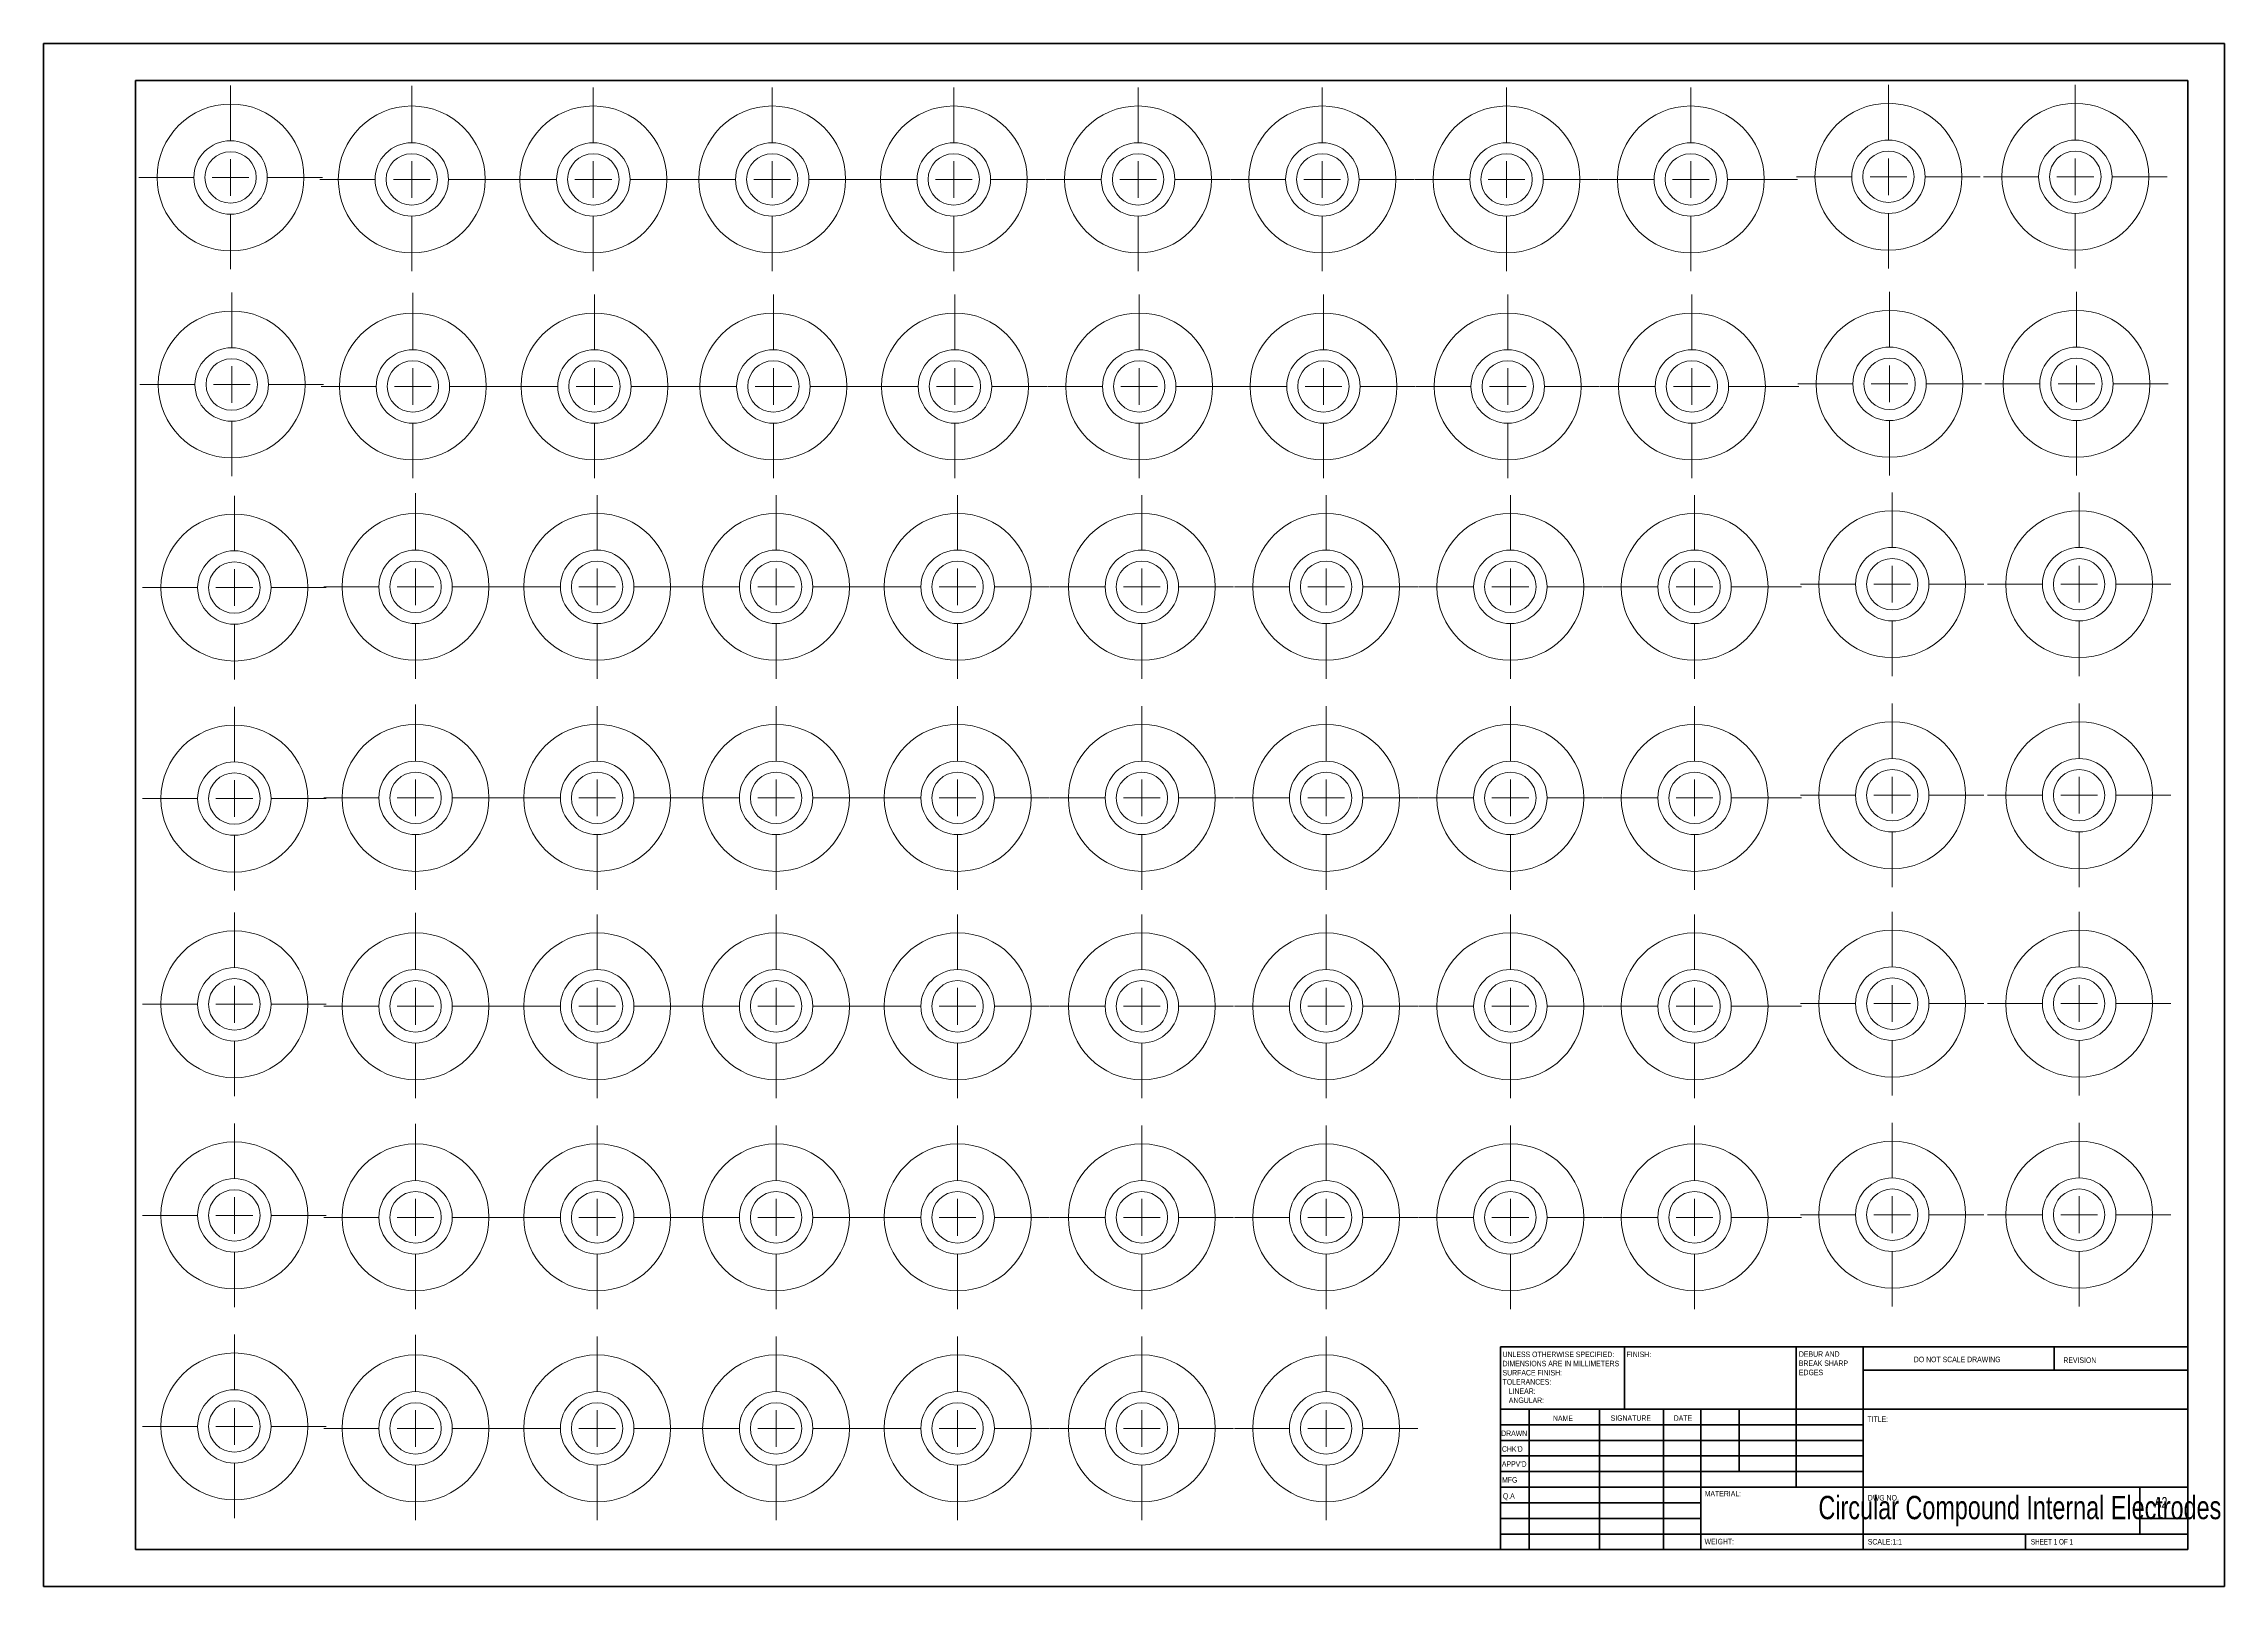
# Model space of a CAD drawing. Header units: millimetres. Extents: x 0 to 0.594, y 0 to 0.42.
import ezdxf

# ---------------------------------------------------------------- set-up
doc = ezdxf.new("R2010")
doc.units = ezdxf.units.MM
doc.styles.add('SLDTEXTSTYLE0', font='TXT', dxfattribs={"width": 0.75})
doc.styles.add('SLDTEXTSTYLE1', font='TXT', dxfattribs={"width": 0.6875})

# ---------------------------------------------------------------- blocks, each defined once
blk = doc.blocks.new('SW_NOTE_0')
at = {"color": 0, "linetype": 'Continuous', "lineweight": 0, "char_height": 0.0015, "attachment_point": 1, "style": 'SLDTEXTSTYLE0'}
for s, insert in [('DEBUR AND', (0, 0.00193)), ('BREAK SHARP', (0, -0.00057)), ('EDGES', (0, -0.00307))]:
    blk.add_mtext(s, dxfattribs=dict(at, insert=insert))
blk = doc.blocks.new('SW_NOTE_1')
at = {"color": 0, "linetype": 'Continuous', "lineweight": 0, "char_height": 0.0015, "attachment_point": 1, "style": 'SLDTEXTSTYLE0'}
for s, insert in [('UNLESS OTHERWISE SPECIFIED:', (0, 0.00193)), ('TOLERANCES:', (0, -0.00557)), ('SURFACE FINISH:', (0, -0.00307)), ('DIMENSIONS ARE IN MILLIMETERS', (0, -0.00057)), ('ANGULAR:', (0.00169, -0.01057)), ('LINEAR:', (0.00169, -0.00807))]:
    blk.add_mtext(s, dxfattribs=dict(at, insert=insert))
blk = doc.blocks.new('SW_CENTERMARKSYMBOL_0')
at = {"color": 0, "linetype": 'Continuous', "lineweight": 0}
for p, q in [((0, 0.01), (0, 0.025)), ((-0.01, 0), (-0.025, 0)), ((0, 0), (-0.005, 0)), ((0, 0), (0, 0.005)), ((0, 0), (0, -0.005)), ((0, 0), (0.005, 0)), ((0.01, 0), (0.025, 0)), ((0, -0.01), (0, -0.025))]:
    blk.add_line(p, q, dxfattribs=at)
blk = doc.blocks.new('SW_CENTERMARKSYMBOL_1')
at = {"color": 0, "linetype": 'Continuous', "lineweight": 0}
for p, q in [((0, 0.01), (0, 0.02546)), ((-0.01, 0), (-0.025, 0)), ((0, 0), (-0.005, 0)), ((0, 0), (0, 0.005)), ((0, 0), (0, -0.005)), ((0, 0), (0.005, 0)), ((0.01, 0), (0.025, 0)), ((0, -0.01), (0, -0.025))]:
    blk.add_line(p, q, dxfattribs=at)
blk = doc.blocks.new('SW_CENTERMARKSYMBOL_2')
at = {"color": 0, "linetype": 'Continuous', "lineweight": 0}
for p, q in [((0, 0.01), (0, 0.025)), ((-0.01, 0), (-0.025, 0)), ((0, 0), (-0.005, 0)), ((0, 0), (0, 0.005)), ((0, 0), (0, -0.005)), ((0, 0), (0.005, 0)), ((0.01, 0), (0.025, 0)), ((0, -0.01), (0, -0.025))]:
    blk.add_line(p, q, dxfattribs=at)
blk = doc.blocks.new('SW_CENTERMARKSYMBOL_3')
at = {"color": 0, "linetype": 'Continuous', "lineweight": 0}
for p, q in [((0, 0.01), (0, 0.025)), ((-0.01, 0), (-0.025, 0)), ((0, 0), (-0.005, 0)), ((0, 0), (0, 0.005)), ((0, 0), (0, -0.005)), ((0, 0), (0.005, 0)), ((0.01, 0), (0.025, 0)), ((0, -0.01), (0, -0.025))]:
    blk.add_line(p, q, dxfattribs=at)
blk = doc.blocks.new('SW_CENTERMARKSYMBOL_4')
at = {"color": 0, "linetype": 'Continuous', "lineweight": 0}
for p, q in [((0, 0.01), (0, 0.025)), ((-0.01, 0), (-0.025, 0)), ((0, 0), (-0.005, 0)), ((0, 0), (0, 0.005)), ((0, 0), (0, -0.005)), ((0, 0), (0.005, 0)), ((0.01, 0), (0.025, 0)), ((0, -0.01), (0, -0.025))]:
    blk.add_line(p, q, dxfattribs=at)
blk = doc.blocks.new('SW_CENTERMARKSYMBOL_5')
at = {"color": 0, "linetype": 'Continuous', "lineweight": 0}
for p, q in [((0, 0.01), (0, 0.025)), ((-0.01, 0), (-0.025, 0)), ((0, 0), (-0.005, 0)), ((0, 0), (0, 0.005)), ((0, 0), (0, -0.005)), ((0, 0), (0.005, 0)), ((0.01, 0), (0.025, 0)), ((0, -0.01), (0, -0.025))]:
    blk.add_line(p, q, dxfattribs=at)
blk = doc.blocks.new('SW_CENTERMARKSYMBOL_6')
at = {"color": 0, "linetype": 'Continuous', "lineweight": 0}
for p, q in [((0, 0.01), (0, 0.025)), ((-0.01, 0), (-0.025, 0)), ((0, 0), (-0.005, 0)), ((0, 0), (0, 0.005)), ((0, 0), (0, -0.005)), ((0, 0), (0.005, 0)), ((0.01, 0), (0.025, 0)), ((0, -0.01), (0, -0.025))]:
    blk.add_line(p, q, dxfattribs=at)
blk = doc.blocks.new('SW_CENTERMARKSYMBOL_7')
at = {"color": 0, "linetype": 'Continuous', "lineweight": 0}
for p, q in [((0, 0.01), (0, 0.025)), ((-0.01, 0), (-0.025, 0)), ((0, 0), (-0.005, 0)), ((0, 0), (0, 0.005)), ((0, 0), (0, -0.005)), ((0, 0), (0.005, 0)), ((0.01, 0), (0.025, 0)), ((0, -0.01), (0, -0.025))]:
    blk.add_line(p, q, dxfattribs=at)
blk = doc.blocks.new('SW_CENTERMARKSYMBOL_8')
at = {"color": 0, "linetype": 'Continuous', "lineweight": 0}
for p, q in [((0, 0.01), (0, 0.025)), ((-0.01, 0), (-0.025, 0)), ((0, 0), (-0.005, 0)), ((0, 0), (0, 0.005)), ((0, 0), (0, -0.005)), ((0, 0), (0.005, 0)), ((0.01, 0), (0.02909, 0)), ((0, -0.01), (0, -0.025))]:
    blk.add_line(p, q, dxfattribs=at)
blk = doc.blocks.new('SW_CENTERMARKSYMBOL_9')
at = {"color": 0, "linetype": 'Continuous', "lineweight": 0}
for p, q in [((0, 0.01), (0, 0.025)), ((-0.01, 0), (-0.025, 0)), ((0, 0), (-0.005, 0)), ((0, 0), (0, 0.005)), ((0, 0), (0, -0.005)), ((0, 0), (0.005, 0)), ((0.01, 0), (0.025, 0)), ((0, -0.01), (0, -0.025))]:
    blk.add_line(p, q, dxfattribs=at)
blk = doc.blocks.new('SW_CENTERMARKSYMBOL_10')
at = {"color": 0, "linetype": 'Continuous', "lineweight": 0}
for p, q in [((0, 0.01), (0, 0.025)), ((-0.01, 0), (-0.025, 0)), ((0, 0), (-0.005, 0)), ((0, 0), (0, 0.005)), ((0, 0), (0, -0.005)), ((0, 0), (0.005, 0)), ((0.01, 0), (0.025, 0)), ((0, -0.01), (0, -0.025))]:
    blk.add_line(p, q, dxfattribs=at)
blk = doc.blocks.new('SW_CENTERMARKSYMBOL_11')
at = {"color": 0, "linetype": 'Continuous', "lineweight": 0}
for p, q in [((0, 0.01), (0, 0.025)), ((-0.01, 0), (-0.025, 0)), ((0, 0), (-0.005, 0)), ((0, 0), (0, 0.005)), ((0, 0), (0, -0.005)), ((0, 0), (0.005, 0)), ((0.01, 0), (0.025, 0)), ((0, -0.01), (0, -0.025))]:
    blk.add_line(p, q, dxfattribs=at)
blk = doc.blocks.new('SW_CENTERMARKSYMBOL_12')
at = {"color": 0, "linetype": 'Continuous', "lineweight": 0}
for p, q in [((0, 0.01), (0, 0.02546)), ((-0.01, 0), (-0.025, 0)), ((0, 0), (-0.005, 0)), ((0, 0), (0, 0.005)), ((0, 0), (0, -0.005)), ((0, 0), (0.005, 0)), ((0.01, 0), (0.025, 0)), ((0, -0.01), (0, -0.025))]:
    blk.add_line(p, q, dxfattribs=at)
blk = doc.blocks.new('SW_CENTERMARKSYMBOL_13')
at = {"color": 0, "linetype": 'Continuous', "lineweight": 0}
for p, q in [((0, 0.01), (0, 0.025)), ((-0.01, 0), (-0.025, 0)), ((0, 0), (-0.005, 0)), ((0, 0), (0, 0.005)), ((0, 0), (0, -0.005)), ((0, 0), (0.005, 0)), ((0.01, 0), (0.025, 0)), ((0, -0.01), (0, -0.025))]:
    blk.add_line(p, q, dxfattribs=at)
blk = doc.blocks.new('SW_CENTERMARKSYMBOL_14')
at = {"color": 0, "linetype": 'Continuous', "lineweight": 0}
for p, q in [((0, 0.01), (0, 0.025)), ((-0.01, 0), (-0.025, 0)), ((0, 0), (-0.005, 0)), ((0, 0), (0, 0.005)), ((0, 0), (0, -0.005)), ((0, 0), (0.005, 0)), ((0.01, 0), (0.025, 0)), ((0, -0.01), (0, -0.025))]:
    blk.add_line(p, q, dxfattribs=at)
blk = doc.blocks.new('SW_CENTERMARKSYMBOL_15')
at = {"color": 0, "linetype": 'Continuous', "lineweight": 0}
for p, q in [((0, 0.01), (0, 0.025)), ((-0.01, 0), (-0.025, 0)), ((0, 0), (-0.005, 0)), ((0, 0), (0, 0.005)), ((0, 0), (0, -0.005)), ((0, 0), (0.005, 0)), ((0.01, 0), (0.025, 0)), ((0, -0.01), (0, -0.025))]:
    blk.add_line(p, q, dxfattribs=at)
blk = doc.blocks.new('SW_CENTERMARKSYMBOL_16')
at = {"color": 0, "linetype": 'Continuous', "lineweight": 0}
for p, q in [((0, 0.01), (0, 0.025)), ((-0.01, 0), (-0.025, 0)), ((0, 0), (-0.005, 0)), ((0, 0), (0, 0.005)), ((0, 0), (0, -0.005)), ((0, 0), (0.005, 0)), ((0.01, 0), (0.025, 0)), ((0, -0.01), (0, -0.025))]:
    blk.add_line(p, q, dxfattribs=at)
blk = doc.blocks.new('SW_CENTERMARKSYMBOL_17')
at = {"color": 0, "linetype": 'Continuous', "lineweight": 0}
for p, q in [((0, 0.01), (0, 0.025)), ((-0.01, 0), (-0.025, 0)), ((0, 0), (-0.005, 0)), ((0, 0), (0, 0.005)), ((0, 0), (0, -0.005)), ((0, 0), (0.005, 0)), ((0.01, 0), (0.025, 0)), ((0, -0.01), (0, -0.025))]:
    blk.add_line(p, q, dxfattribs=at)
blk = doc.blocks.new('SW_CENTERMARKSYMBOL_18')
at = {"color": 0, "linetype": 'Continuous', "lineweight": 0}
for p, q in [((0, 0.01), (0, 0.025)), ((-0.01, 0), (-0.025, 0)), ((0, 0), (-0.005, 0)), ((0, 0), (0, 0.005)), ((0, 0), (0, -0.005)), ((0, 0), (0.005, 0)), ((0.01, 0), (0.025, 0)), ((0, -0.01), (0, -0.025))]:
    blk.add_line(p, q, dxfattribs=at)
blk = doc.blocks.new('SW_CENTERMARKSYMBOL_19')
at = {"color": 0, "linetype": 'Continuous', "lineweight": 0}
for p, q in [((0, 0.01), (0, 0.025)), ((-0.01, 0), (-0.025, 0)), ((0, 0), (-0.005, 0)), ((0, 0), (0, 0.005)), ((0, 0), (0, -0.005)), ((0, 0), (0.005, 0)), ((0.01, 0), (0.02909, 0)), ((0, -0.01), (0, -0.025))]:
    blk.add_line(p, q, dxfattribs=at)
blk = doc.blocks.new('SW_CENTERMARKSYMBOL_20')
at = {"color": 0, "linetype": 'Continuous', "lineweight": 0}
for p, q in [((0, 0.01), (0, 0.025)), ((-0.01, 0), (-0.025, 0)), ((0, 0), (-0.005, 0)), ((0, 0), (0, 0.005)), ((0, 0), (0, -0.005)), ((0, 0), (0.005, 0)), ((0.01, 0), (0.025, 0)), ((0, -0.01), (0, -0.025))]:
    blk.add_line(p, q, dxfattribs=at)
blk = doc.blocks.new('SW_CENTERMARKSYMBOL_21')
at = {"color": 0, "linetype": 'Continuous', "lineweight": 0}
for p, q in [((0, 0.01), (0, 0.025)), ((-0.01, 0), (-0.025, 0)), ((0, 0), (-0.005, 0)), ((0, 0), (0, 0.005)), ((0, 0), (0, -0.005)), ((0, 0), (0.005, 0)), ((0.01, 0), (0.025, 0)), ((0, -0.01), (0, -0.025))]:
    blk.add_line(p, q, dxfattribs=at)
blk = doc.blocks.new('SW_CENTERMARKSYMBOL_22')
at = {"color": 0, "linetype": 'Continuous', "lineweight": 0}
for p, q in [((0, 0.01), (0, 0.025)), ((-0.01, 0), (-0.025, 0)), ((0, 0), (-0.005, 0)), ((0, 0), (0, 0.005)), ((0, 0), (0, -0.005)), ((0, 0), (0.005, 0)), ((0.01, 0), (0.025, 0)), ((0, -0.01), (0, -0.025))]:
    blk.add_line(p, q, dxfattribs=at)
blk = doc.blocks.new('SW_CENTERMARKSYMBOL_23')
at = {"color": 0, "linetype": 'Continuous', "lineweight": 0}
for p, q in [((0, 0.01), (0, 0.02546)), ((-0.01, 0), (-0.025, 0)), ((0, 0), (-0.005, 0)), ((0, 0), (0, 0.005)), ((0, 0), (0, -0.005)), ((0, 0), (0.005, 0)), ((0.01, 0), (0.025, 0)), ((0, -0.01), (0, -0.025))]:
    blk.add_line(p, q, dxfattribs=at)
blk = doc.blocks.new('SW_CENTERMARKSYMBOL_24')
at = {"color": 0, "linetype": 'Continuous', "lineweight": 0}
for p, q in [((0, 0.01), (0, 0.025)), ((-0.01, 0), (-0.025, 0)), ((0, 0), (-0.005, 0)), ((0, 0), (0, 0.005)), ((0, 0), (0, -0.005)), ((0, 0), (0.005, 0)), ((0.01, 0), (0.025, 0)), ((0, -0.01), (0, -0.025))]:
    blk.add_line(p, q, dxfattribs=at)
blk = doc.blocks.new('SW_CENTERMARKSYMBOL_25')
at = {"color": 0, "linetype": 'Continuous', "lineweight": 0}
for p, q in [((0, 0.01), (0, 0.025)), ((-0.01, 0), (-0.025, 0)), ((0, 0), (-0.005, 0)), ((0, 0), (0, 0.005)), ((0, 0), (0, -0.005)), ((0, 0), (0.005, 0)), ((0.01, 0), (0.025, 0)), ((0, -0.01), (0, -0.025))]:
    blk.add_line(p, q, dxfattribs=at)
blk = doc.blocks.new('SW_CENTERMARKSYMBOL_26')
at = {"color": 0, "linetype": 'Continuous', "lineweight": 0}
for p, q in [((0, 0.01), (0, 0.025)), ((-0.01, 0), (-0.025, 0)), ((0, 0), (-0.005, 0)), ((0, 0), (0, 0.005)), ((0, 0), (0, -0.005)), ((0, 0), (0.005, 0)), ((0.01, 0), (0.025, 0)), ((0, -0.01), (0, -0.025))]:
    blk.add_line(p, q, dxfattribs=at)
blk = doc.blocks.new('SW_CENTERMARKSYMBOL_27')
at = {"color": 0, "linetype": 'Continuous', "lineweight": 0}
for p, q in [((0, 0.01), (0, 0.025)), ((-0.01, 0), (-0.025, 0)), ((0, 0), (-0.005, 0)), ((0, 0), (0, 0.005)), ((0, 0), (0, -0.005)), ((0, 0), (0.005, 0)), ((0.01, 0), (0.025, 0)), ((0, -0.01), (0, -0.025))]:
    blk.add_line(p, q, dxfattribs=at)
blk = doc.blocks.new('SW_CENTERMARKSYMBOL_28')
at = {"color": 0, "linetype": 'Continuous', "lineweight": 0}
for p, q in [((0, 0.01), (0, 0.025)), ((-0.01, 0), (-0.025, 0)), ((0, 0), (-0.005, 0)), ((0, 0), (0, 0.005)), ((0, 0), (0, -0.005)), ((0, 0), (0.005, 0)), ((0.01, 0), (0.025, 0)), ((0, -0.01), (0, -0.025))]:
    blk.add_line(p, q, dxfattribs=at)
blk = doc.blocks.new('SW_CENTERMARKSYMBOL_29')
at = {"color": 0, "linetype": 'Continuous', "lineweight": 0}
for p, q in [((0, 0.01), (0, 0.025)), ((-0.01, 0), (-0.025, 0)), ((0, 0), (-0.005, 0)), ((0, 0), (0, 0.005)), ((0, 0), (0, -0.005)), ((0, 0), (0.005, 0)), ((0.01, 0), (0.025, 0)), ((0, -0.01), (0, -0.025))]:
    blk.add_line(p, q, dxfattribs=at)
blk = doc.blocks.new('SW_CENTERMARKSYMBOL_30')
at = {"color": 0, "linetype": 'Continuous', "lineweight": 0}
for p, q in [((0, 0.01), (0, 0.025)), ((-0.01, 0), (-0.025, 0)), ((0, 0), (-0.005, 0)), ((0, 0), (0, 0.005)), ((0, 0), (0, -0.005)), ((0, 0), (0.005, 0)), ((0.01, 0), (0.02909, 0)), ((0, -0.01), (0, -0.025))]:
    blk.add_line(p, q, dxfattribs=at)
blk = doc.blocks.new('SW_CENTERMARKSYMBOL_31')
at = {"color": 0, "linetype": 'Continuous', "lineweight": 0}
for p, q in [((0, 0.01), (0, 0.025)), ((-0.01, 0), (-0.025, 0)), ((0, 0), (-0.005, 0)), ((0, 0), (0, 0.005)), ((0, 0), (0, -0.005)), ((0, 0), (0.005, 0)), ((0.01, 0), (0.025, 0)), ((0, -0.01), (0, -0.025))]:
    blk.add_line(p, q, dxfattribs=at)
blk = doc.blocks.new('SW_CENTERMARKSYMBOL_32')
at = {"color": 0, "linetype": 'Continuous', "lineweight": 0}
for p, q in [((0, 0.01), (0, 0.025)), ((-0.01, 0), (-0.025, 0)), ((0, 0), (-0.005, 0)), ((0, 0), (0, 0.005)), ((0, 0), (0, -0.005)), ((0, 0), (0.005, 0)), ((0.01, 0), (0.025, 0)), ((0, -0.01), (0, -0.025))]:
    blk.add_line(p, q, dxfattribs=at)
blk = doc.blocks.new('SW_CENTERMARKSYMBOL_33')
at = {"color": 0, "linetype": 'Continuous', "lineweight": 0}
for p, q in [((0, 0.01), (0, 0.025)), ((-0.01, 0), (-0.025, 0)), ((0, 0), (-0.005, 0)), ((0, 0), (0, 0.005)), ((0, 0), (0, -0.005)), ((0, 0), (0.005, 0)), ((0.01, 0), (0.025, 0)), ((0, -0.01), (0, -0.025))]:
    blk.add_line(p, q, dxfattribs=at)
blk = doc.blocks.new('SW_CENTERMARKSYMBOL_34')
at = {"color": 0, "linetype": 'Continuous', "lineweight": 0}
for p, q in [((0, 0.01), (0, 0.02546)), ((-0.01, 0), (-0.025, 0)), ((0, 0), (-0.005, 0)), ((0, 0), (0, 0.005)), ((0, 0), (0, -0.005)), ((0, 0), (0.005, 0)), ((0.01, 0), (0.025, 0)), ((0, -0.01), (0, -0.025))]:
    blk.add_line(p, q, dxfattribs=at)
blk = doc.blocks.new('SW_CENTERMARKSYMBOL_35')
at = {"color": 0, "linetype": 'Continuous', "lineweight": 0}
for p, q in [((0, 0.01), (0, 0.025)), ((-0.01, 0), (-0.025, 0)), ((0, 0), (-0.005, 0)), ((0, 0), (0, 0.005)), ((0, 0), (0, -0.005)), ((0, 0), (0.005, 0)), ((0.01, 0), (0.025, 0)), ((0, -0.01), (0, -0.025))]:
    blk.add_line(p, q, dxfattribs=at)
blk = doc.blocks.new('SW_CENTERMARKSYMBOL_36')
at = {"color": 0, "linetype": 'Continuous', "lineweight": 0}
for p, q in [((0, 0.01), (0, 0.025)), ((-0.01, 0), (-0.025, 0)), ((0, 0), (-0.005, 0)), ((0, 0), (0, 0.005)), ((0, 0), (0, -0.005)), ((0, 0), (0.005, 0)), ((0.01, 0), (0.025, 0)), ((0, -0.01), (0, -0.025))]:
    blk.add_line(p, q, dxfattribs=at)
blk = doc.blocks.new('SW_CENTERMARKSYMBOL_37')
at = {"color": 0, "linetype": 'Continuous', "lineweight": 0}
for p, q in [((0, 0.01), (0, 0.025)), ((-0.01, 0), (-0.025, 0)), ((0, 0), (-0.005, 0)), ((0, 0), (0, 0.005)), ((0, 0), (0, -0.005)), ((0, 0), (0.005, 0)), ((0.01, 0), (0.025, 0)), ((0, -0.01), (0, -0.025))]:
    blk.add_line(p, q, dxfattribs=at)
blk = doc.blocks.new('SW_CENTERMARKSYMBOL_38')
at = {"color": 0, "linetype": 'Continuous', "lineweight": 0}
for p, q in [((0, 0.01), (0, 0.025)), ((-0.01, 0), (-0.025, 0)), ((0, 0), (-0.005, 0)), ((0, 0), (0, 0.005)), ((0, 0), (0, -0.005)), ((0, 0), (0.005, 0)), ((0.01, 0), (0.025, 0)), ((0, -0.01), (0, -0.025))]:
    blk.add_line(p, q, dxfattribs=at)
blk = doc.blocks.new('SW_CENTERMARKSYMBOL_39')
at = {"color": 0, "linetype": 'Continuous', "lineweight": 0}
for p, q in [((0, 0.01), (0, 0.025)), ((-0.01, 0), (-0.025, 0)), ((0, 0), (-0.005, 0)), ((0, 0), (0, 0.005)), ((0, 0), (0, -0.005)), ((0, 0), (0.005, 0)), ((0.01, 0), (0.025, 0)), ((0, -0.01), (0, -0.025))]:
    blk.add_line(p, q, dxfattribs=at)
blk = doc.blocks.new('SW_CENTERMARKSYMBOL_40')
at = {"color": 0, "linetype": 'Continuous', "lineweight": 0}
for p, q in [((0, 0.01), (0, 0.025)), ((-0.01, 0), (-0.025, 0)), ((0, 0), (-0.005, 0)), ((0, 0), (0, 0.005)), ((0, 0), (0, -0.005)), ((0, 0), (0.005, 0)), ((0.01, 0), (0.025, 0)), ((0, -0.01), (0, -0.025))]:
    blk.add_line(p, q, dxfattribs=at)
blk = doc.blocks.new('SW_CENTERMARKSYMBOL_41')
at = {"color": 0, "linetype": 'Continuous', "lineweight": 0}
for p, q in [((0, 0.01), (0, 0.025)), ((-0.01, 0), (-0.025, 0)), ((0, 0), (-0.005, 0)), ((0, 0), (0, 0.005)), ((0, 0), (0, -0.005)), ((0, 0), (0.005, 0)), ((0.01, 0), (0.02909, 0)), ((0, -0.01), (0, -0.025))]:
    blk.add_line(p, q, dxfattribs=at)
blk = doc.blocks.new('SW_CENTERMARKSYMBOL_42')
at = {"color": 0, "linetype": 'Continuous', "lineweight": 0}
for p, q in [((0, 0.01), (0, 0.025)), ((-0.01, 0), (-0.025, 0)), ((0, 0), (-0.005, 0)), ((0, 0), (0, 0.005)), ((0, 0), (0, -0.005)), ((0, 0), (0.005, 0)), ((0.01, 0), (0.025, 0)), ((0, -0.01), (0, -0.025))]:
    blk.add_line(p, q, dxfattribs=at)
blk = doc.blocks.new('SW_CENTERMARKSYMBOL_43')
at = {"color": 0, "linetype": 'Continuous', "lineweight": 0}
for p, q in [((0, 0.01), (0, 0.025)), ((-0.01, 0), (-0.025, 0)), ((0, 0), (-0.005, 0)), ((0, 0), (0, 0.005)), ((0, 0), (0, -0.005)), ((0, 0), (0.005, 0)), ((0.01, 0), (0.025, 0)), ((0, -0.01), (0, -0.025))]:
    blk.add_line(p, q, dxfattribs=at)
blk = doc.blocks.new('SW_CENTERMARKSYMBOL_44')
at = {"color": 0, "linetype": 'Continuous', "lineweight": 0}
for p, q in [((0, 0.01), (0, 0.025)), ((-0.01, 0), (-0.025, 0)), ((0, 0), (-0.005, 0)), ((0, 0), (0, 0.005)), ((0, 0), (0, -0.005)), ((0, 0), (0.005, 0)), ((0.01, 0), (0.025, 0)), ((0, -0.01), (0, -0.025))]:
    blk.add_line(p, q, dxfattribs=at)
blk = doc.blocks.new('SW_CENTERMARKSYMBOL_45')
at = {"color": 0, "linetype": 'Continuous', "lineweight": 0}
for p, q in [((0, 0.01), (0, 0.02546)), ((-0.01, 0), (-0.025, 0)), ((0, 0), (-0.005, 0)), ((0, 0), (0, 0.005)), ((0, 0), (0, -0.005)), ((0, 0), (0.005, 0)), ((0.01, 0), (0.025, 0)), ((0, -0.01), (0, -0.025))]:
    blk.add_line(p, q, dxfattribs=at)
blk = doc.blocks.new('SW_CENTERMARKSYMBOL_46')
at = {"color": 0, "linetype": 'Continuous', "lineweight": 0}
for p, q in [((0, 0.01), (0, 0.025)), ((-0.01, 0), (-0.025, 0)), ((0, 0), (-0.005, 0)), ((0, 0), (0, 0.005)), ((0, 0), (0, -0.005)), ((0, 0), (0.005, 0)), ((0.01, 0), (0.025, 0)), ((0, -0.01), (0, -0.025))]:
    blk.add_line(p, q, dxfattribs=at)
blk = doc.blocks.new('SW_CENTERMARKSYMBOL_47')
at = {"color": 0, "linetype": 'Continuous', "lineweight": 0}
for p, q in [((0, 0.01), (0, 0.025)), ((-0.01, 0), (-0.025, 0)), ((0, 0), (-0.005, 0)), ((0, 0), (0, 0.005)), ((0, 0), (0, -0.005)), ((0, 0), (0.005, 0)), ((0.01, 0), (0.025, 0)), ((0, -0.01), (0, -0.025))]:
    blk.add_line(p, q, dxfattribs=at)
blk = doc.blocks.new('SW_CENTERMARKSYMBOL_48')
at = {"color": 0, "linetype": 'Continuous', "lineweight": 0}
for p, q in [((0, 0.01), (0, 0.025)), ((-0.01, 0), (-0.025, 0)), ((0, 0), (-0.005, 0)), ((0, 0), (0, 0.005)), ((0, 0), (0, -0.005)), ((0, 0), (0.005, 0)), ((0.01, 0), (0.025, 0)), ((0, -0.01), (0, -0.025))]:
    blk.add_line(p, q, dxfattribs=at)
blk = doc.blocks.new('SW_CENTERMARKSYMBOL_49')
at = {"color": 0, "linetype": 'Continuous', "lineweight": 0}
for p, q in [((0, 0.01), (0, 0.025)), ((-0.01, 0), (-0.025, 0)), ((0, 0), (-0.005, 0)), ((0, 0), (0, 0.005)), ((0, 0), (0, -0.005)), ((0, 0), (0.005, 0)), ((0.01, 0), (0.025, 0)), ((0, -0.01), (0, -0.025))]:
    blk.add_line(p, q, dxfattribs=at)
blk = doc.blocks.new('SW_CENTERMARKSYMBOL_50')
at = {"color": 0, "linetype": 'Continuous', "lineweight": 0}
for p, q in [((0, 0.01), (0, 0.025)), ((-0.01, 0), (-0.025, 0)), ((0, 0), (-0.005, 0)), ((0, 0), (0, 0.005)), ((0, 0), (0, -0.005)), ((0, 0), (0.005, 0)), ((0.01, 0), (0.025, 0)), ((0, -0.01), (0, -0.025))]:
    blk.add_line(p, q, dxfattribs=at)
blk = doc.blocks.new('SW_CENTERMARKSYMBOL_51')
at = {"color": 0, "linetype": 'Continuous', "lineweight": 0}
for p, q in [((0, 0.01), (0, 0.025)), ((-0.01, 0), (-0.025, 0)), ((0, 0), (-0.005, 0)), ((0, 0), (0, 0.005)), ((0, 0), (0, -0.005)), ((0, 0), (0.005, 0)), ((0.01, 0), (0.025, 0)), ((0, -0.01), (0, -0.025))]:
    blk.add_line(p, q, dxfattribs=at)
blk = doc.blocks.new('SW_CENTERMARKSYMBOL_52')
at = {"color": 0, "linetype": 'Continuous', "lineweight": 0}
for p, q in [((0, 0.01), (0, 0.025)), ((-0.01, 0), (-0.025, 0)), ((0, 0), (-0.005, 0)), ((0, 0), (0, 0.005)), ((0, 0), (0, -0.005)), ((0, 0), (0.005, 0)), ((0.01, 0), (0.02909, 0)), ((0, -0.01), (0, -0.025))]:
    blk.add_line(p, q, dxfattribs=at)
blk = doc.blocks.new('SW_CENTERMARKSYMBOL_53')
at = {"color": 0, "linetype": 'Continuous', "lineweight": 0}
for p, q in [((0, 0.01), (0, 0.025)), ((-0.01, 0), (-0.025, 0)), ((0, 0), (-0.005, 0)), ((0, 0), (0, 0.005)), ((0, 0), (0, -0.005)), ((0, 0), (0.005, 0)), ((0.01, 0), (0.025, 0)), ((0, -0.01), (0, -0.025))]:
    blk.add_line(p, q, dxfattribs=at)
blk = doc.blocks.new('SW_CENTERMARKSYMBOL_54')
at = {"color": 0, "linetype": 'Continuous', "lineweight": 0}
for p, q in [((0, 0.01), (0, 0.025)), ((-0.01, 0), (-0.025, 0)), ((0, 0), (-0.005, 0)), ((0, 0), (0, 0.005)), ((0, 0), (0, -0.005)), ((0, 0), (0.005, 0)), ((0.01, 0), (0.025, 0)), ((0, -0.01), (0, -0.025))]:
    blk.add_line(p, q, dxfattribs=at)
blk = doc.blocks.new('SW_CENTERMARKSYMBOL_55')
at = {"color": 0, "linetype": 'Continuous', "lineweight": 0}
for p, q in [((0, 0.01), (0, 0.025)), ((-0.01, 0), (-0.025, 0)), ((0, 0), (-0.005, 0)), ((0, 0), (0, 0.005)), ((0, 0), (0, -0.005)), ((0, 0), (0.005, 0)), ((0.01, 0), (0.025, 0)), ((0, -0.01), (0, -0.025))]:
    blk.add_line(p, q, dxfattribs=at)
blk = doc.blocks.new('SW_CENTERMARKSYMBOL_56')
at = {"color": 0, "linetype": 'Continuous', "lineweight": 0}
for p, q in [((0, 0.01), (0, 0.02546)), ((-0.01, 0), (-0.025, 0)), ((0, 0), (-0.005, 0)), ((0, 0), (0, 0.005)), ((0, 0), (0, -0.005)), ((0, 0), (0.005, 0)), ((0.01, 0), (0.025, 0)), ((0, -0.01), (0, -0.025))]:
    blk.add_line(p, q, dxfattribs=at)
blk = doc.blocks.new('SW_CENTERMARKSYMBOL_57')
at = {"color": 0, "linetype": 'Continuous', "lineweight": 0}
for p, q in [((0, 0.01), (0, 0.025)), ((-0.01, 0), (-0.025, 0)), ((0, 0), (-0.005, 0)), ((0, 0), (0, 0.005)), ((0, 0), (0, -0.005)), ((0, 0), (0.005, 0)), ((0.01, 0), (0.025, 0)), ((0, -0.01), (0, -0.025))]:
    blk.add_line(p, q, dxfattribs=at)
blk = doc.blocks.new('SW_CENTERMARKSYMBOL_58')
at = {"color": 0, "linetype": 'Continuous', "lineweight": 0}
for p, q in [((0, 0.01), (0, 0.025)), ((-0.01, 0), (-0.025, 0)), ((0, 0), (-0.005, 0)), ((0, 0), (0, 0.005)), ((0, 0), (0, -0.005)), ((0, 0), (0.005, 0)), ((0.01, 0), (0.025, 0)), ((0, -0.01), (0, -0.025))]:
    blk.add_line(p, q, dxfattribs=at)
blk = doc.blocks.new('SW_CENTERMARKSYMBOL_59')
at = {"color": 0, "linetype": 'Continuous', "lineweight": 0}
for p, q in [((0, 0.01), (0, 0.025)), ((-0.01, 0), (-0.025, 0)), ((0, 0), (-0.005, 0)), ((0, 0), (0, 0.005)), ((0, 0), (0, -0.005)), ((0, 0), (0.005, 0)), ((0.01, 0), (0.025, 0)), ((0, -0.01), (0, -0.025))]:
    blk.add_line(p, q, dxfattribs=at)
blk = doc.blocks.new('SW_CENTERMARKSYMBOL_60')
at = {"color": 0, "linetype": 'Continuous', "lineweight": 0}
for p, q in [((0, 0.01), (0, 0.025)), ((-0.01, 0), (-0.025, 0)), ((0, 0), (-0.005, 0)), ((0, 0), (0, 0.005)), ((0, 0), (0, -0.005)), ((0, 0), (0.005, 0)), ((0.01, 0), (0.025, 0)), ((0, -0.01), (0, -0.025))]:
    blk.add_line(p, q, dxfattribs=at)
blk = doc.blocks.new('SW_CENTERMARKSYMBOL_61')
at = {"color": 0, "linetype": 'Continuous', "lineweight": 0}
for p, q in [((0, 0.01), (0, 0.025)), ((-0.01, 0), (-0.025, 0)), ((0, 0), (-0.005, 0)), ((0, 0), (0, 0.005)), ((0, 0), (0, -0.005)), ((0, 0), (0.005, 0)), ((0.01, 0), (0.025, 0)), ((0, -0.01), (0, -0.025))]:
    blk.add_line(p, q, dxfattribs=at)
blk = doc.blocks.new('SW_CENTERMARKSYMBOL_62')
at = {"color": 0, "linetype": 'Continuous', "lineweight": 0}
for p, q in [((0, 0.01), (0, 0.025)), ((-0.01, 0), (-0.025, 0)), ((0, 0), (-0.005, 0)), ((0, 0), (0, 0.005)), ((0, 0), (0, -0.005)), ((0, 0), (0.005, 0)), ((0.01, 0), (0.025, 0)), ((0, -0.01), (0, -0.025))]:
    blk.add_line(p, q, dxfattribs=at)
blk = doc.blocks.new('SW_CENTERMARKSYMBOL_63')
at = {"color": 0, "linetype": 'Continuous', "lineweight": 0}
for p, q in [((0, 0.01), (0, 0.025)), ((-0.01, 0), (-0.025, 0)), ((0, 0), (-0.005, 0)), ((0, 0), (0, 0.005)), ((0, 0), (0, -0.005)), ((0, 0), (0.005, 0)), ((0.01, 0), (0.02909, 0)), ((0, -0.01), (0, -0.025))]:
    blk.add_line(p, q, dxfattribs=at)
blk = doc.blocks.new('SW_CENTERMARKSYMBOL_64')
at = {"color": 0, "linetype": 'Continuous', "lineweight": 0}
for p, q in [((0, 0.01), (0, 0.025)), ((-0.01, 0), (-0.025, 0)), ((0, 0), (-0.005, 0)), ((0, 0), (0, 0.005)), ((0, 0), (0, -0.005)), ((0, 0), (0.005, 0)), ((0.01, 0), (0.025, 0)), ((0, -0.01), (0, -0.025))]:
    blk.add_line(p, q, dxfattribs=at)
blk = doc.blocks.new('SW_CENTERMARKSYMBOL_65')
at = {"color": 0, "linetype": 'Continuous', "lineweight": 0}
for p, q in [((0, 0.01), (0, 0.025)), ((-0.01, 0), (-0.025, 0)), ((0, 0), (-0.005, 0)), ((0, 0), (0, 0.005)), ((0, 0), (0, -0.005)), ((0, 0), (0.005, 0)), ((0.01, 0), (0.025, 0)), ((0, -0.01), (0, -0.025))]:
    blk.add_line(p, q, dxfattribs=at)
blk = doc.blocks.new('SW_CENTERMARKSYMBOL_66')
at = {"color": 0, "linetype": 'Continuous', "lineweight": 0}
for p, q in [((0, 0.01), (0, 0.025)), ((-0.01, 0), (-0.025, 0)), ((0, 0), (-0.005, 0)), ((0, 0), (0, 0.005)), ((0, 0), (0, -0.005)), ((0, 0), (0.005, 0)), ((0.01, 0), (0.025, 0)), ((0, -0.01), (0, -0.025))]:
    blk.add_line(p, q, dxfattribs=at)
blk = doc.blocks.new('SW_CENTERMARKSYMBOL_67')
at = {"color": 0, "linetype": 'Continuous', "lineweight": 0}
for p, q in [((0, 0.01), (0, 0.02546)), ((-0.01, 0), (-0.025, 0)), ((0, 0), (-0.005, 0)), ((0, 0), (0, 0.005)), ((0, 0), (0, -0.005)), ((0, 0), (0.005, 0)), ((0.01, 0), (0.025, 0)), ((0, -0.01), (0, -0.025))]:
    blk.add_line(p, q, dxfattribs=at)
blk = doc.blocks.new('SW_CENTERMARKSYMBOL_68')
at = {"color": 0, "linetype": 'Continuous', "lineweight": 0}
for p, q in [((0, 0.01), (0, 0.025)), ((-0.01, 0), (-0.025, 0)), ((0, 0), (-0.005, 0)), ((0, 0), (0, 0.005)), ((0, 0), (0, -0.005)), ((0, 0), (0.005, 0)), ((0.01, 0), (0.025, 0)), ((0, -0.01), (0, -0.025))]:
    blk.add_line(p, q, dxfattribs=at)
blk = doc.blocks.new('SW_CENTERMARKSYMBOL_69')
at = {"color": 0, "linetype": 'Continuous', "lineweight": 0}
for p, q in [((0, 0.01), (0, 0.025)), ((-0.01, 0), (-0.025, 0)), ((0, 0), (-0.005, 0)), ((0, 0), (0, 0.005)), ((0, 0), (0, -0.005)), ((0, 0), (0.005, 0)), ((0.01, 0), (0.025, 0)), ((0, -0.01), (0, -0.025))]:
    blk.add_line(p, q, dxfattribs=at)
blk = doc.blocks.new('SW_CENTERMARKSYMBOL_70')
at = {"color": 0, "linetype": 'Continuous', "lineweight": 0}
for p, q in [((0, 0.01), (0, 0.025)), ((-0.01, 0), (-0.025, 0)), ((0, 0), (-0.005, 0)), ((0, 0), (0, 0.005)), ((0, 0), (0, -0.005)), ((0, 0), (0.005, 0)), ((0.01, 0), (0.025, 0)), ((0, -0.01), (0, -0.025))]:
    blk.add_line(p, q, dxfattribs=at)
blk = doc.blocks.new('SW_CENTERMARKSYMBOL_71')
at = {"color": 0, "linetype": 'Continuous', "lineweight": 0}
for p, q in [((0, 0.01), (0, 0.025)), ((-0.01, 0), (-0.025, 0)), ((0, 0), (-0.005, 0)), ((0, 0), (0, 0.005)), ((0, 0), (0, -0.005)), ((0, 0), (0.005, 0)), ((0.01, 0), (0.025, 0)), ((0, -0.01), (0, -0.025))]:
    blk.add_line(p, q, dxfattribs=at)
blk = doc.blocks.new('SW_CENTERMARKSYMBOL_72')
at = {"color": 0, "linetype": 'Continuous', "lineweight": 0}
for p, q in [((0, 0.01), (0, 0.025)), ((-0.01, 0), (-0.025, 0)), ((0, 0), (-0.005, 0)), ((0, 0), (0, 0.005)), ((0, 0), (0, -0.005)), ((0, 0), (0.005, 0)), ((0.01, 0), (0.025, 0)), ((0, -0.01), (0, -0.025))]:
    blk.add_line(p, q, dxfattribs=at)

msp = doc.modelspace()

# ---------------------------------------------------------------- linework, layer by layer
at = {"color": 7, "linetype": 'Continuous', "lineweight": 40}
for p, q in [((0.00008, 0.00021), (0.00008, 0.42021)), ((0.00008, 0.42021), (0.59408, 0.42021)), ((0.59408, 0.00021), (0.59408, 0.42021)), ((0.02508, 0.01021), (0.02508, 0.41021)), ((0.02508, 0.41021), (0.58408, 0.41021)), ((0.58408, 0.41021), (0.58408, 0.01021)), ((0.39688, 0.06546), (0.58408, 0.06546)), ((0.39688, 0.06546), (0.39688, 0.01021)), ((0.43068, 0.04846), (0.43068, 0.06546)), ((0.47748, 0.06546), (0.47748, 0.02721)), ((0.49568, 0.06546), (0.49568, 0.01021)), ((0.54768, 0.05909), (0.54768, 0.06546)), ((0.58408, 0.05909), (0.49568, 0.05909)), ((0.58408, 0.04846), (0.39688, 0.04846)), ((0.40468, 0.04846), (0.40468, 0.01021)), ((0.42387, 0.04846), (0.42387, 0.01021)), ((0.44128, 0.04846), (0.44128, 0.01021)), ((0.45148, 0.01021), (0.45148, 0.04846)), ((0.46188, 0.03146), (0.46188, 0.04846)), ((0.49568, 0.04421), (0.39688, 0.04421)), ((0.49568, 0.03996), (0.39688, 0.03996)), ((0.49568, 0.03571), (0.39688, 0.03571)), ((0.49568, 0.03146), (0.39688, 0.03146)), ((0.45148, 0.02721), (0.39688, 0.02721)), ((0.45148, 0.02721), (0.58408, 0.02721)), ((0.57108, 0.01446), (0.57108, 0.02721)), ((0.45148, 0.02296), (0.39688, 0.02296)), ((0.45148, 0.01871), (0.39688, 0.01871)), ((0.58408, 0.01871), (0.57108, 0.01871)), ((0.39688, 0.01446), (0.58408, 0.01446)), ((0.53988, 0.01021), (0.53988, 0.01446)), ((0.02508, 0.01021), (0.58408, 0.01021)), ((0.00008, 0.00021), (0.59408, 0.00021))]:
    msp.add_line(p, q, dxfattribs=at)
at = {"color": 7, "linetype": 'Continuous', "lineweight": 15}
for centre, radius in [((0.50257, 0.38397), 0.02), ((0.55348, 0.38397), 0.02), ((0.051, 0.38378), 0.02), ((0.10035, 0.38324), 0.02), ((0.14981, 0.38324), 0.02), ((0.19854, 0.38324), 0.02), ((0.248, 0.38324), 0.02), ((0.29818, 0.38324), 0.02), ((0.34837, 0.38324), 0.02), ((0.39856, 0.38324), 0.02), ((0.44874, 0.38324), 0.02), ((0.051, 0.38378), 0.01), ((0.10035, 0.38324), 0.01), ((0.14981, 0.38324), 0.01), ((0.19854, 0.38324), 0.01), ((0.248, 0.38324), 0.01), ((0.29818, 0.38324), 0.01), ((0.34837, 0.38324), 0.01), ((0.39856, 0.38324), 0.01), ((0.44874, 0.38324), 0.01), ((0.50257, 0.38397), 0.01), ((0.55348, 0.38397), 0.01), ((0.051, 0.38378), 0.007), ((0.10035, 0.38324), 0.007), ((0.14981, 0.38324), 0.007), ((0.19854, 0.38324), 0.007), ((0.248, 0.38324), 0.007), ((0.29818, 0.38324), 0.007), ((0.34837, 0.38324), 0.007), ((0.39856, 0.38324), 0.007), ((0.44874, 0.38324), 0.007), ((0.50257, 0.38397), 0.007), ((0.55348, 0.38397), 0.007), ((0.05131, 0.32742), 0.02), ((0.10066, 0.32688), 0.02), ((0.15012, 0.32688), 0.02), ((0.19885, 0.32688), 0.02), ((0.24831, 0.32688), 0.02), ((0.2985, 0.32688), 0.02), ((0.34868, 0.32688), 0.02), ((0.39887, 0.32688), 0.02), ((0.44905, 0.32688), 0.02), ((0.50288, 0.3276), 0.02), ((0.55379, 0.3276), 0.02), ((0.05131, 0.32742), 0.01), ((0.05131, 0.32742), 0.007), ((0.10066, 0.32688), 0.01), ((0.10066, 0.32688), 0.007), ((0.15012, 0.32688), 0.01), ((0.15012, 0.32688), 0.007), ((0.19885, 0.32688), 0.01), ((0.19885, 0.32688), 0.007), ((0.24831, 0.32688), 0.01), ((0.24831, 0.32688), 0.007), ((0.2985, 0.32688), 0.01), ((0.2985, 0.32688), 0.007), ((0.34868, 0.32688), 0.01), ((0.34868, 0.32688), 0.007), ((0.39887, 0.32688), 0.01), ((0.39887, 0.32688), 0.007), ((0.44905, 0.32688), 0.01), ((0.44905, 0.32688), 0.007), ((0.50288, 0.3276), 0.01), ((0.50288, 0.3276), 0.007), ((0.55379, 0.3276), 0.01), ((0.55379, 0.3276), 0.007), ((0.05203, 0.27214), 0.02), ((0.10139, 0.27233), 0.02), ((0.15085, 0.27233), 0.02), ((0.19958, 0.27233), 0.02), ((0.24904, 0.27233), 0.02), ((0.29922, 0.27233), 0.02), ((0.34941, 0.27233), 0.02), ((0.39959, 0.27233), 0.02), ((0.44978, 0.27233), 0.02), ((0.5036, 0.27305), 0.02), ((0.55452, 0.27305), 0.02), ((0.05203, 0.27214), 0.01), ((0.10139, 0.27233), 0.01), ((0.10139, 0.27233), 0.007), ((0.15085, 0.27233), 0.01), ((0.15085, 0.27233), 0.007), ((0.19958, 0.27233), 0.01), ((0.19958, 0.27233), 0.007), ((0.24904, 0.27233), 0.01), ((0.24904, 0.27233), 0.007), ((0.29922, 0.27233), 0.01), ((0.29922, 0.27233), 0.007), ((0.34941, 0.27233), 0.01), ((0.34941, 0.27233), 0.007), ((0.39959, 0.27233), 0.01), ((0.39959, 0.27233), 0.007), ((0.44978, 0.27233), 0.01), ((0.44978, 0.27233), 0.007), ((0.5036, 0.27305), 0.01), ((0.5036, 0.27305), 0.007), ((0.55452, 0.27305), 0.01), ((0.55452, 0.27305), 0.007), ((0.05203, 0.27214), 0.007), ((0.05203, 0.21468), 0.02), ((0.10139, 0.21487), 0.02), ((0.15085, 0.21487), 0.02), ((0.19958, 0.21487), 0.02), ((0.24904, 0.21487), 0.02), ((0.29922, 0.21487), 0.02), ((0.34941, 0.21487), 0.02), ((0.39959, 0.21487), 0.02), ((0.44978, 0.21487), 0.02), ((0.5036, 0.21559), 0.02), ((0.55452, 0.21559), 0.02), ((0.05203, 0.21468), 0.01), ((0.05203, 0.21468), 0.007), ((0.10139, 0.21487), 0.01), ((0.10139, 0.21487), 0.007), ((0.15085, 0.21487), 0.01), ((0.15085, 0.21487), 0.007), ((0.19958, 0.21487), 0.01), ((0.19958, 0.21487), 0.007), ((0.24904, 0.21487), 0.01), ((0.24904, 0.21487), 0.007), ((0.29922, 0.21487), 0.01), ((0.29922, 0.21487), 0.007), ((0.34941, 0.21487), 0.01), ((0.34941, 0.21487), 0.007), ((0.39959, 0.21487), 0.01), ((0.39959, 0.21487), 0.007), ((0.44978, 0.21487), 0.01), ((0.44978, 0.21487), 0.007), ((0.5036, 0.21559), 0.01), ((0.5036, 0.21559), 0.007), ((0.55452, 0.21559), 0.01), ((0.55452, 0.21559), 0.007), ((0.05203, 0.15867), 0.02), ((0.5036, 0.15886), 0.02), ((0.55452, 0.15886), 0.02), ((0.10139, 0.15813), 0.02), ((0.15085, 0.15813), 0.02), ((0.19958, 0.15813), 0.02), ((0.24904, 0.15813), 0.02), ((0.29922, 0.15813), 0.02), ((0.34941, 0.15813), 0.02), ((0.39959, 0.15813), 0.02), ((0.44978, 0.15813), 0.02), ((0.05203, 0.15867), 0.01), ((0.10139, 0.15813), 0.01), ((0.15085, 0.15813), 0.01), ((0.19958, 0.15813), 0.01), ((0.24904, 0.15813), 0.01), ((0.29922, 0.15813), 0.01), ((0.34941, 0.15813), 0.01), ((0.39959, 0.15813), 0.01), ((0.44978, 0.15813), 0.01), ((0.5036, 0.15886), 0.01), ((0.55452, 0.15886), 0.01), ((0.05203, 0.15867), 0.007), ((0.10139, 0.15813), 0.007), ((0.15085, 0.15813), 0.007), ((0.19958, 0.15813), 0.007), ((0.24904, 0.15813), 0.007), ((0.29922, 0.15813), 0.007), ((0.34941, 0.15813), 0.007), ((0.39959, 0.15813), 0.007), ((0.44978, 0.15813), 0.007), ((0.5036, 0.15886), 0.007), ((0.55452, 0.15886), 0.007), ((0.05203, 0.10121), 0.02), ((0.10139, 0.10068), 0.02), ((0.15085, 0.10068), 0.02), ((0.19958, 0.10068), 0.02), ((0.24904, 0.10068), 0.02), ((0.29922, 0.10068), 0.02), ((0.34941, 0.10068), 0.02), ((0.39959, 0.10068), 0.02), ((0.44978, 0.10068), 0.02), ((0.5036, 0.1014), 0.02), ((0.55452, 0.1014), 0.02), ((0.05203, 0.10121), 0.01), ((0.05203, 0.10121), 0.007), ((0.10139, 0.10068), 0.01), ((0.10139, 0.10068), 0.007), ((0.15085, 0.10068), 0.01), ((0.15085, 0.10068), 0.007), ((0.19958, 0.10068), 0.01), ((0.19958, 0.10068), 0.007), ((0.24904, 0.10068), 0.01), ((0.24904, 0.10068), 0.007), ((0.29922, 0.10068), 0.01), ((0.29922, 0.10068), 0.007), ((0.34941, 0.10068), 0.01), ((0.34941, 0.10068), 0.007), ((0.39959, 0.10068), 0.01), ((0.39959, 0.10068), 0.007), ((0.44978, 0.10068), 0.01), ((0.44978, 0.10068), 0.007), ((0.5036, 0.1014), 0.01), ((0.5036, 0.1014), 0.007), ((0.55452, 0.1014), 0.01), ((0.55452, 0.1014), 0.007), ((0.05203, 0.04375), 0.02), ((0.10139, 0.04322), 0.02), ((0.15085, 0.04322), 0.02), ((0.19958, 0.04322), 0.02), ((0.24904, 0.04322), 0.02), ((0.29922, 0.04322), 0.02), ((0.34941, 0.04322), 0.02), ((0.05203, 0.04375), 0.01), ((0.05203, 0.04375), 0.007), ((0.10139, 0.04322), 0.01), ((0.10139, 0.04322), 0.007), ((0.15085, 0.04322), 0.01), ((0.15085, 0.04322), 0.007), ((0.19958, 0.04322), 0.01), ((0.19958, 0.04322), 0.007), ((0.24904, 0.04322), 0.01), ((0.24904, 0.04322), 0.007), ((0.29922, 0.04322), 0.01), ((0.29922, 0.04322), 0.007), ((0.34941, 0.04322), 0.01), ((0.34941, 0.04322), 0.007)]:
    msp.add_circle(centre, radius, dxfattribs=at)

# ---------------------------------------------------------------- block references
at = {"color": 7, "linetype": 'Continuous', "lineweight": 0}
for name, p in [('SW_CENTERMARKSYMBOL_0', (0.051, 0.38378)), ('SW_CENTERMARKSYMBOL_1', (0.10035, 0.38324)), ('SW_CENTERMARKSYMBOL_2', (0.14981, 0.38324)), ('SW_CENTERMARKSYMBOL_3', (0.19854, 0.38324)), ('SW_CENTERMARKSYMBOL_4', (0.248, 0.38324)), ('SW_CENTERMARKSYMBOL_5', (0.29818, 0.38324)), ('SW_CENTERMARKSYMBOL_6', (0.34837, 0.38324)), ('SW_CENTERMARKSYMBOL_7', (0.39856, 0.38324)), ('SW_CENTERMARKSYMBOL_8', (0.44874, 0.38324)), ('SW_CENTERMARKSYMBOL_9', (0.50257, 0.38397)), ('SW_CENTERMARKSYMBOL_10', (0.55348, 0.38397)), ('SW_CENTERMARKSYMBOL_11', (0.05131, 0.32742)), ('SW_CENTERMARKSYMBOL_12', (0.10066, 0.32688)), ('SW_CENTERMARKSYMBOL_13', (0.15012, 0.32688)), ('SW_CENTERMARKSYMBOL_14', (0.19885, 0.32688)), ('SW_CENTERMARKSYMBOL_15', (0.24831, 0.32688)), ('SW_CENTERMARKSYMBOL_16', (0.2985, 0.32688)), ('SW_CENTERMARKSYMBOL_17', (0.34868, 0.32688)), ('SW_CENTERMARKSYMBOL_18', (0.39887, 0.32688)), ('SW_CENTERMARKSYMBOL_19', (0.44905, 0.32688)), ('SW_CENTERMARKSYMBOL_20', (0.50288, 0.3276)), ('SW_CENTERMARKSYMBOL_21', (0.55379, 0.3276)), ('SW_CENTERMARKSYMBOL_22', (0.05203, 0.27214)), ('SW_CENTERMARKSYMBOL_23', (0.10139, 0.27233)), ('SW_CENTERMARKSYMBOL_24', (0.15085, 0.27233)), ('SW_CENTERMARKSYMBOL_25', (0.19958, 0.27233)), ('SW_CENTERMARKSYMBOL_26', (0.24904, 0.27233)), ('SW_CENTERMARKSYMBOL_27', (0.29922, 0.27233)), ('SW_CENTERMARKSYMBOL_28', (0.34941, 0.27233)), ('SW_CENTERMARKSYMBOL_29', (0.39959, 0.27233)), ('SW_CENTERMARKSYMBOL_30', (0.44978, 0.27233)), ('SW_CENTERMARKSYMBOL_31', (0.5036, 0.27305)), ('SW_CENTERMARKSYMBOL_32', (0.55452, 0.27305)), ('SW_CENTERMARKSYMBOL_33', (0.05203, 0.21468)), ('SW_CENTERMARKSYMBOL_34', (0.10139, 0.21487)), ('SW_CENTERMARKSYMBOL_35', (0.15085, 0.21487)), ('SW_CENTERMARKSYMBOL_36', (0.19958, 0.21487)), ('SW_CENTERMARKSYMBOL_37', (0.24904, 0.21487)), ('SW_CENTERMARKSYMBOL_38', (0.29922, 0.21487)), ('SW_CENTERMARKSYMBOL_39', (0.34941, 0.21487)), ('SW_CENTERMARKSYMBOL_40', (0.39959, 0.21487)), ('SW_CENTERMARKSYMBOL_41', (0.44978, 0.21487)), ('SW_CENTERMARKSYMBOL_42', (0.5036, 0.21559)), ('SW_CENTERMARKSYMBOL_43', (0.55452, 0.21559)), ('SW_CENTERMARKSYMBOL_44', (0.05203, 0.15867)), ('SW_CENTERMARKSYMBOL_45', (0.10139, 0.15813)), ('SW_CENTERMARKSYMBOL_46', (0.15085, 0.15813)), ('SW_CENTERMARKSYMBOL_47', (0.19958, 0.15813)), ('SW_CENTERMARKSYMBOL_48', (0.24904, 0.15813)), ('SW_CENTERMARKSYMBOL_49', (0.29922, 0.15813)), ('SW_CENTERMARKSYMBOL_50', (0.34941, 0.15813)), ('SW_CENTERMARKSYMBOL_51', (0.39959, 0.15813)), ('SW_CENTERMARKSYMBOL_52', (0.44978, 0.15813)), ('SW_CENTERMARKSYMBOL_53', (0.5036, 0.15886)), ('SW_CENTERMARKSYMBOL_54', (0.55452, 0.15886)), ('SW_CENTERMARKSYMBOL_55', (0.05203, 0.10121)), ('SW_CENTERMARKSYMBOL_56', (0.10139, 0.10068)), ('SW_CENTERMARKSYMBOL_57', (0.15085, 0.10068)), ('SW_CENTERMARKSYMBOL_58', (0.19958, 0.10068)), ('SW_CENTERMARKSYMBOL_59', (0.24904, 0.10068)), ('SW_CENTERMARKSYMBOL_60', (0.29922, 0.10068)), ('SW_CENTERMARKSYMBOL_61', (0.34941, 0.10068)), ('SW_CENTERMARKSYMBOL_62', (0.39959, 0.10068)), ('SW_CENTERMARKSYMBOL_63', (0.44978, 0.10068)), ('SW_CENTERMARKSYMBOL_64', (0.5036, 0.1014)), ('SW_CENTERMARKSYMBOL_65', (0.55452, 0.1014)), ('SW_CENTERMARKSYMBOL_66', (0.05203, 0.04375)), ('SW_CENTERMARKSYMBOL_67', (0.10139, 0.04322)), ('SW_CENTERMARKSYMBOL_68', (0.15085, 0.04322)), ('SW_CENTERMARKSYMBOL_69', (0.19958, 0.04322)), ('SW_CENTERMARKSYMBOL_70', (0.24904, 0.04322)), ('SW_CENTERMARKSYMBOL_71', (0.29922, 0.04322)), ('SW_CENTERMARKSYMBOL_72', (0.34941, 0.04322)), ('SW_NOTE_1', (0.39747, 0.0622)), ('SW_NOTE_0', (0.47819, 0.06228))]:
    msp.add_blockref(name, p, dxfattribs=at)

# ---------------------------------------------------------------- texts
for s, insert, char_height, attachment_point, style in [('FINISH:', (0.43125, 0.06413), 0.0015, 1, 'SLDTEXTSTYLE0'), ('DO NOT SCALE DRAWING', (0.50949, 0.06275), 0.0015, 1, 'SLDTEXTSTYLE0'), ('REVISION', (0.55021, 0.06255), 0.0015, 1, 'SLDTEXTSTYLE0'), ('DRAWN', (0.39709, 0.04264), 0.0015, 1, 'SLDTEXTSTYLE0'), ('NAME', (0.4112, 0.04672), 0.0015, 1, 'SLDTEXTSTYLE0'), ('SIGNATURE', (0.42691, 0.04678), 0.0015, 1, 'SLDTEXTSTYLE0'), ('DATE', (0.44409, 0.04679), 0.0015, 1, 'SLDTEXTSTYLE0'), ('TITLE:', (0.49684, 0.04649), 0.0015, 1, 'SLDTEXTSTYLE0'), ("CHK'D", (0.39729, 0.03837), 0.0015, 1, 'SLDTEXTSTYLE0'), ("APPV'D", (0.39728, 0.03428), 0.0015, 1, 'SLDTEXTSTYLE0'), ('MFG', (0.39733, 0.02995), 0.0015, 1, 'SLDTEXTSTYLE0'), ('Q.A', (0.39755, 0.02556), 0.0015, 1, 'SLDTEXTSTYLE0'), ('MATERIAL:', (0.45252, 0.0262), 0.0015, 1, 'SLDTEXTSTYLE0'), ('Circular Compound Internal Electrodes', (0.53837, 0.02485), 0.00635, 2, 'SLDTEXTSTYLE0'), ('DWG NO.', (0.49695, 0.02508), 0.0015, 1, 'SLDTEXTSTYLE0'), ('A2', (0.575, 0.02452), 0.00291, 1, 'SLDTEXTSTYLE0'), ('WEIGHT:', (0.4525, 0.01316), 0.001499, 1, 'SLDTEXTSTYLE0'), ('SCALE:1:1', (0.49695, 0.01311), 0.0015, 1, 'SLDTEXTSTYLE0'), ('SHEET 1 OF 1', (0.54136, 0.01311), 0.0015, 1, 'SLDTEXTSTYLE1')]:
    msp.add_mtext(s, dxfattribs=dict(at, insert=insert, char_height=char_height, attachment_point=attachment_point, style=style))

doc.saveas('drawing.dxf')
